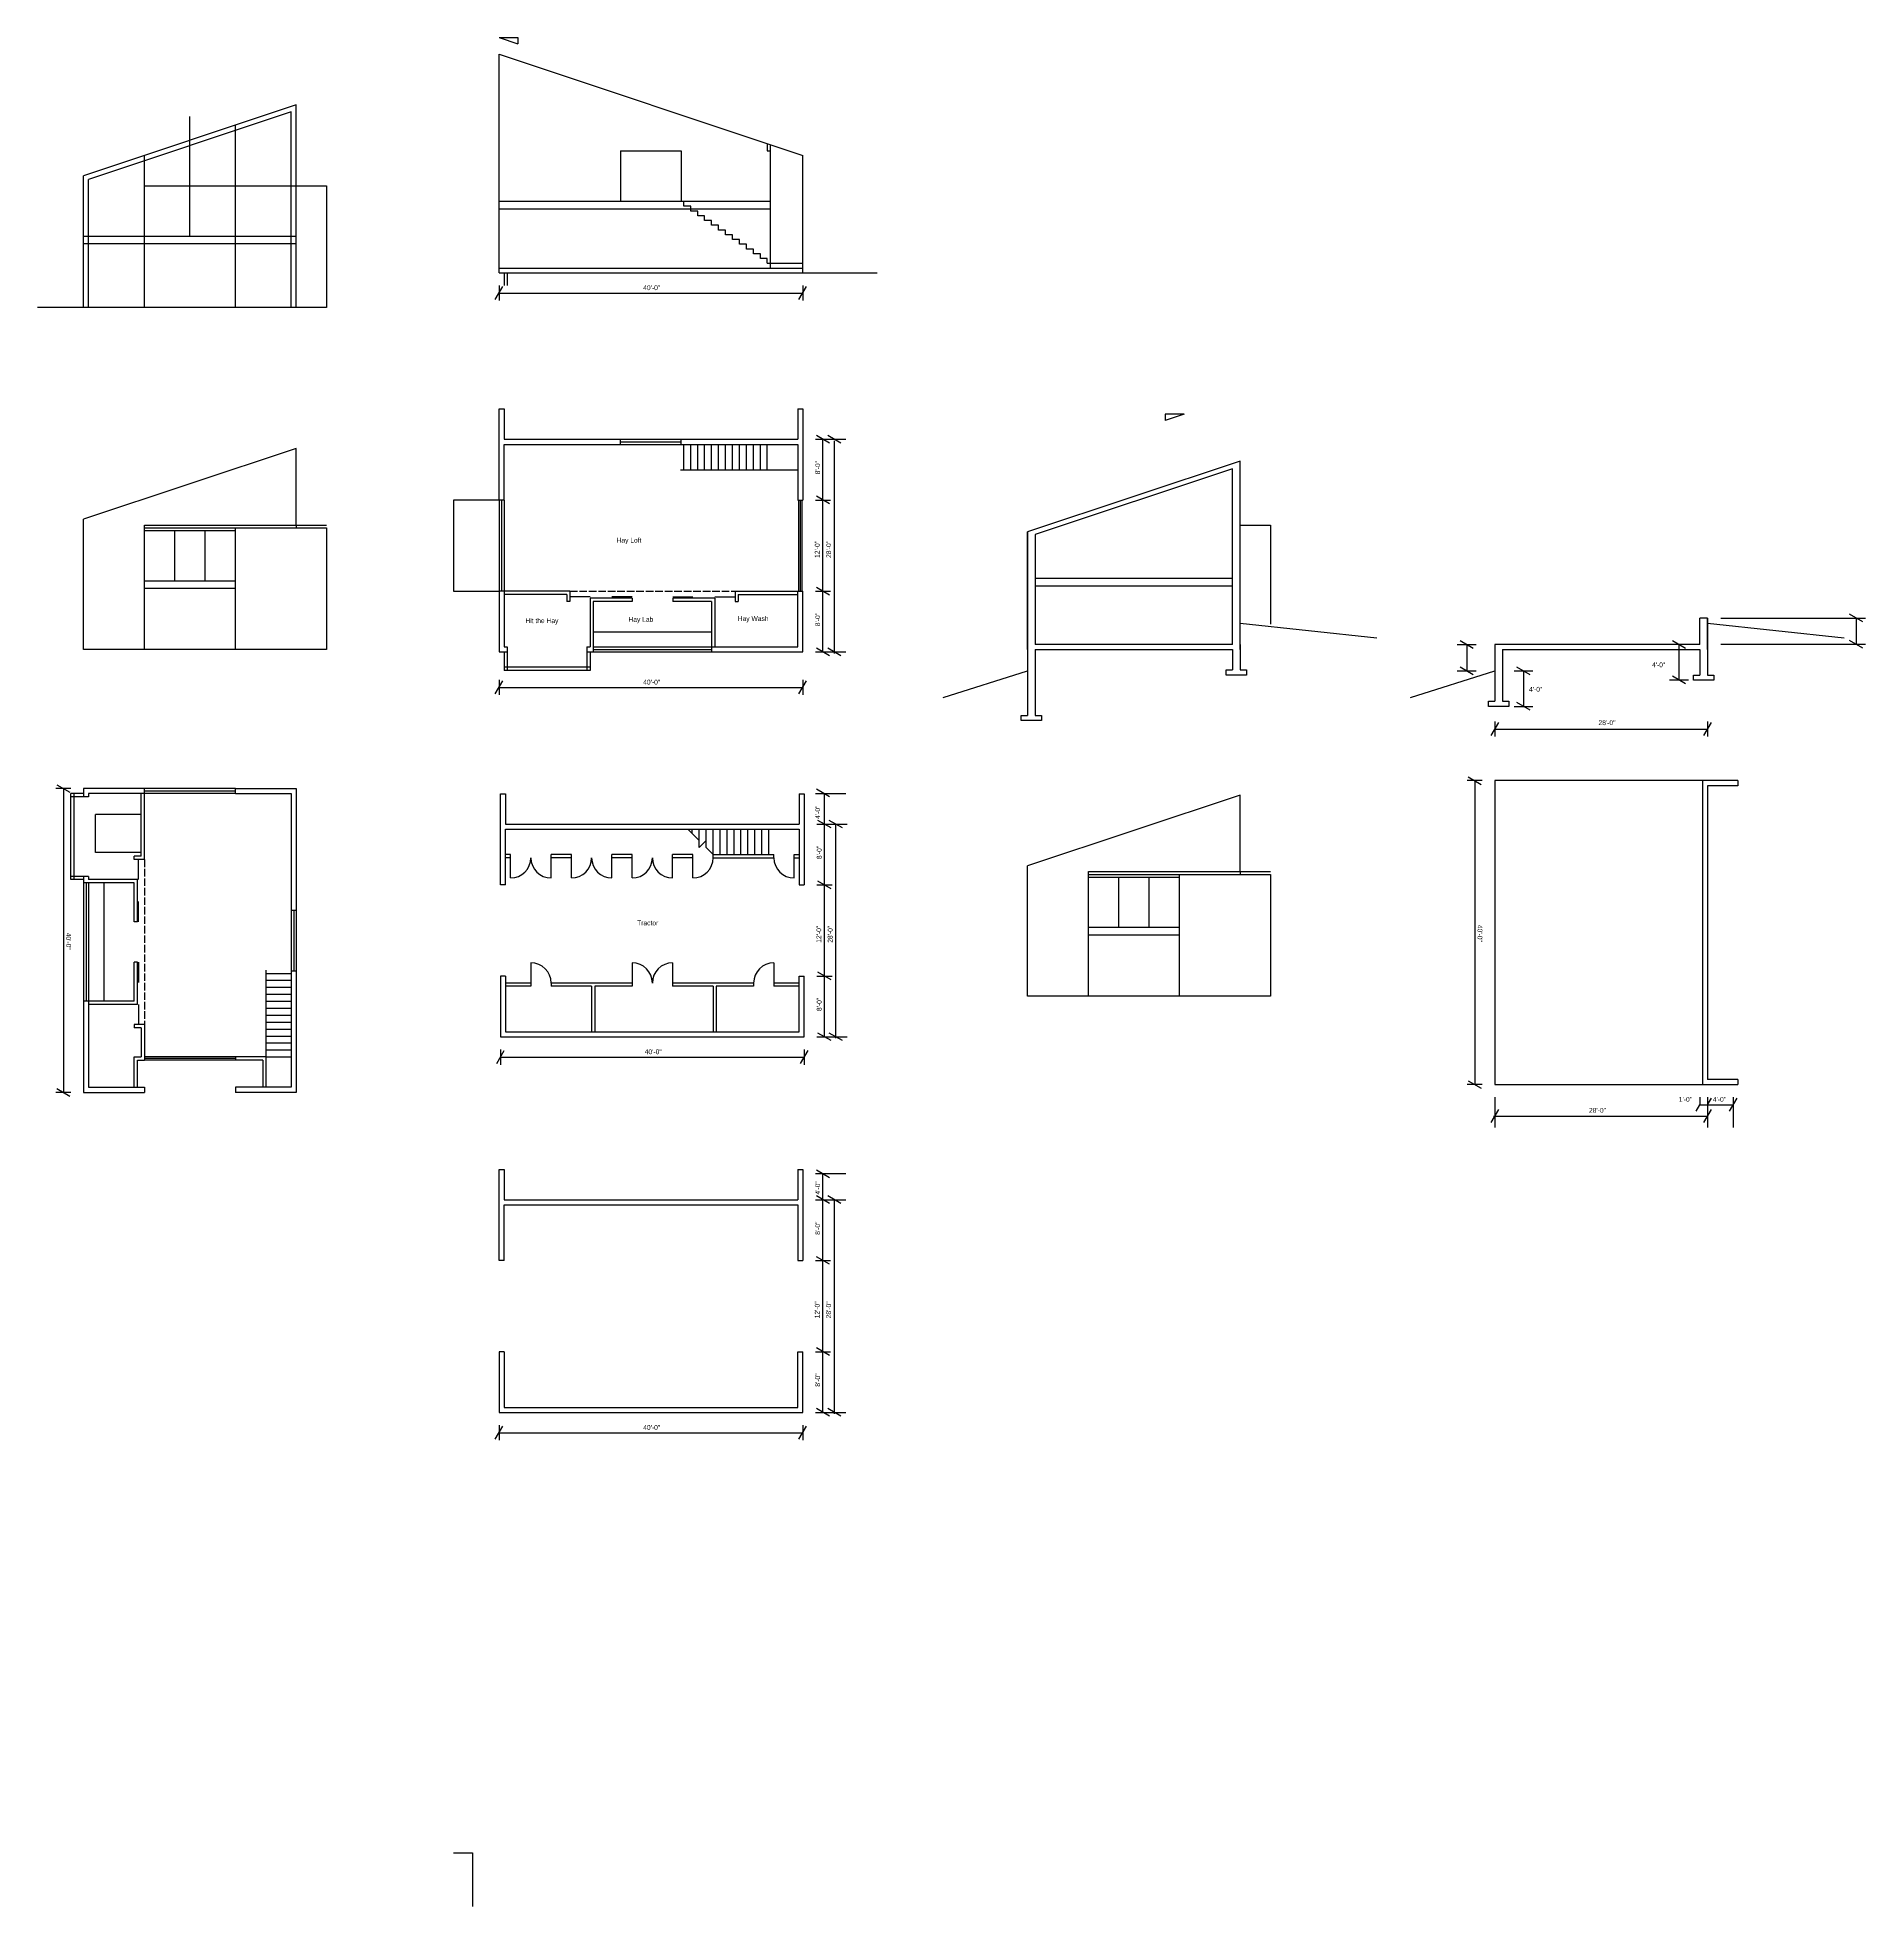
# Model space of a CAD drawing. Header units: inches. Extents: x 683 to 3572, y 849 to 3802.
import ezdxf

# ---------------------------------------------------------------- set-up
doc = ezdxf.new("R2010")
doc.units = ezdxf.units.IN
doc.header["$MEASUREMENT"] = 0
doc.linetypes.add('ACAD_ISO02W100', pattern=[15, 12, -3])
for name, color, linetype in [('const', 253, 'Continuous'), ('glass', 172, 'Continuous'), ('millwork', 40, 'Continuous'), ('sills', 105, 'Continuous'), ('soffit', 253, 'ACAD_ISO02W100'), ('stairs', 140, 'Continuous'), ('walls', 7, 'Continuous')]:
    doc.layers.add(name, color=color, linetype=linetype)

msp = doc.modelspace()

# ---------------------------------------------------------------- linework, layer by layer
at = {"layer": 'const'}
for p, q in [((1412.3, 3429.8), (1412.3, 3775.3)), ((1841.3, 3437.3), (1841.3, 3632.3)), ((1892.3, 3429.8), (1892.3, 3615.3)), ((1704.3, 3534.8), (1704.3, 3542.3)), ((1715.3, 3534.8), (1704.3, 3534.8)), ((1715.3, 3527.3), (1715.3, 3534.8)), ((1726.3, 3527.3), (1715.3, 3527.3)), ((1726.3, 3519.8), (1726.3, 3527.3)), ((1737.3, 3519.8), (1726.3, 3519.8)), ((1737.3, 3512.3), (1737.3, 3519.8)), ((1748.3, 3512.3), (1737.3, 3512.3)), ((1748.3, 3504.8), (1748.3, 3512.3)), ((1759.3, 3504.8), (1748.3, 3504.8)), ((1759.3, 3497.3), (1759.3, 3504.8)), ((1770.3, 3497.3), (1759.3, 3497.3)), ((1770.3, 3489.8), (1770.3, 3497.3)), ((1781.3, 3489.8), (1770.3, 3489.8)), ((1781.3, 3482.3), (1781.3, 3489.8)), ((1792.3, 3482.3), (1781.3, 3482.3)), ((1792.3, 3474.8), (1792.3, 3482.3)), ((1803.3, 3474.8), (1792.3, 3474.8)), ((1803.3, 3467.3), (1803.3, 3474.8)), ((1814.3, 3467.3), (1803.3, 3467.3)), ((1814.3, 3459.8), (1814.3, 3467.3)), ((1825.3, 3459.8), (1814.3, 3459.8)), ((1825.3, 3452.3), (1825.3, 3459.8)), ((1412.3, 3437.3), (1892.3, 3437.3)), ((1412.3, 3429.8), (2009.9, 3429.8)), ((1836.3, 3452.3), (1825.3, 3452.3)), ((1836.3, 3444.8), (1836.3, 3452.3)), ((1836.3, 3444.8), (1892.3, 3444.8)), ((1406.3, 3387.5), (1418.3, 3408.2)), ((1412.3, 3409.8), (1412.3, 3385.8)), ((1412.3, 3397.8), (1892.3, 3397.8)), ((1886.3, 3387.5), (1898.3, 3408.2)), ((1892.3, 3409.8), (1892.3, 3385.8)), ((1912.3, 3166.7), (1960.3, 3166.7)), ((1934.7, 3160.7), (1913.9, 3172.7)), ((1924.3, 2830.7), (1924.3, 3166.7)), ((1952.7, 3160.7), (1931.9, 3172.7)), ((1942.3, 2828.5), (1942.3, 3164.5)), ((1934.7, 3064.7), (1913.9, 3076.7)), ((1912.3, 3070.7), (1936.3, 3070.7)), ((2247.7, 2834.8), (2247.7, 3020.3)), ((1912.3, 2926.7), (1936.3, 2926.7)), ((1934.7, 2920.7), (1913.9, 2932.7)), ((3322.3, 2884.2), (3322.3, 2842.8)), ((3343.1, 2884.2), (3572.1, 2884.2)), ((3567.6, 2878.2), (3546.8, 2890.2)), ((3557.2, 2884.2), (3557.2, 2842.8)), ((1934.7, 2824.7), (1913.9, 2836.7)), ((1952.7, 2824.7), (1931.9, 2836.7)), ((2926.7, 2842.3), (2956.5, 2842.3)), ((2952, 2836.3), (2931.2, 2848.3)), ((2941.6, 2842.3), (2941.6, 2800.8)), ((3287.5, 2836.3), (3266.7, 2848.3)), ((3277.1, 2842.3), (3277.1, 2786.3)), ((3343.1, 2842.8), (3572.1, 2842.8)), ((3567.6, 2836.8), (3546.8, 2848.8)), ((1912.3, 2830.7), (1960.3, 2830.7)), ((2952, 2794.8), (2931.2, 2806.8)), ((3041.9, 2794.8), (3021.1, 2806.8)), ((1406.3, 2764.4), (1418.3, 2785.1)), ((1412.3, 2786.8), (1412.3, 2762.8)), ((1886.3, 2764.4), (1898.3, 2785.1)), ((1892.3, 2786.8), (1892.3, 2762.8)), ((2926.7, 2800.8), (2956.5, 2800.8)), ((3016.6, 2800.8), (3046.4, 2800.8)), ((3031.5, 2800.8), (3031.5, 2744.8)), ((3292, 2786.3), (3262.2, 2786.3)), ((3287.5, 2780.3), (3266.7, 2792.3)), ((1412.3, 2774.8), (1892.3, 2774.8)), ((3041.9, 2738.8), (3021.1, 2750.8)), ((2980.3, 2698.6), (2992.3, 2719.4)), ((2986.3, 2721), (2986.3, 2697)), ((3016.6, 2744.8), (3046.4, 2744.8)), ((3316.3, 2698.6), (3328.3, 2719.4)), ((3322.3, 2721), (3322.3, 2697)), ((2986.3, 2709), (3322.3, 2709)), ((2943.9, 2633.4), (2964.7, 2621.4)), ((735.8, 2615), (711.8, 2615)), ((713.4, 2621), (734.2, 2609)), ((723.8, 2615), (723.8, 2135)), ((1960.3, 2606.7), (1912.3, 2606.7)), ((1934.7, 2602.1), (1913.9, 2614.1)), ((1926.7, 2222.7), (1926.7, 2606.7)), ((2966.3, 2627.4), (2942.3, 2627.4)), ((2954.3, 2627.4), (2954.3, 2147.4)), ((1914.7, 2558.7), (1962.7, 2558.7)), ((1937.1, 2552.7), (1916.3, 2564.7)), ((1955.1, 2552.7), (1934.3, 2564.7)), ((1944.7, 2220.5), (1944.7, 2558.7)), ((1914.7, 2462.7), (1938.7, 2462.7)), ((1937.1, 2456.7), (1916.3, 2468.7)), ((1914.7, 2318.7), (1938.7, 2318.7)), ((1937.1, 2312.7), (1916.3, 2324.7)), ((1914.7, 2222.7), (1962.7, 2222.7)), ((1937.1, 2216.7), (1916.3, 2228.7)), ((1955.1, 2216.7), (1934.3, 2228.7)), ((1408.7, 2180.4), (1420.7, 2201.1)), ((1414.7, 2202.7), (1414.7, 2178.7)), ((1414.7, 2190.7), (1894.7, 2190.7)), ((1888.7, 2180.4), (1900.7, 2201.1)), ((1894.7, 2202.7), (1894.7, 2178.7)), ((735.8, 2135), (711.8, 2135)), ((713.4, 2141), (734.2, 2129)), ((2966.3, 2147.4), (2942.3, 2147.4)), ((2943.9, 2153.4), (2964.7, 2141.4)), ((2986.3, 2127.5), (2986.3, 2079.5)), ((3310.3, 2127.5), (3310.3, 2115.5)), ((3322.3, 2127.5), (3322.3, 2079.5)), ((3363.2, 2079.5), (3363.2, 2127.5)), ((2980.3, 2087.1), (2992.3, 2107.9)), ((2984.1, 2097.5), (3322.3, 2097.5)), ((3304.3, 2105.1), (3310.3, 2115.5)), ((3310.3, 2115.5), (3363.2, 2115.5)), ((3316.3, 2087.1), (3328.3, 2107.9)), ((3322.3, 2115.5), (3328.3, 2125.9)), ((3357.2, 2105.1), (3369.2, 2125.9)), ((1934.7, 2000.2), (1913.9, 2012.2)), ((1960.3, 2006.2), (1912.3, 2006.2)), ((1924.3, 1629.3), (1924.3, 2006.2)), ((1912.3, 1965.3), (1960.3, 1965.3)), ((1934.7, 1959.3), (1913.9, 1971.3)), ((1952.7, 1959.3), (1931.9, 1971.3)), ((1942.3, 1627.1), (1942.3, 1965.3)), ((1912.3, 1869.3), (1936.3, 1869.3)), ((1934.7, 1863.3), (1913.9, 1875.3)), ((1912.3, 1725.3), (1936.3, 1725.3)), ((1934.7, 1719.3), (1913.9, 1731.3)), ((1912.3, 1629.3), (1960.3, 1629.3)), ((1934.7, 1623.3), (1913.9, 1635.3)), ((1952.7, 1623.3), (1931.9, 1635.3)), ((1406.3, 1586.9), (1418.3, 1607.7)), ((1412.3, 1609.3), (1412.3, 1585.3)), ((1412.3, 1597.3), (1892.3, 1597.3)), ((1886.3, 1586.9), (1898.3, 1607.7)), ((1892.3, 1609.3), (1892.3, 1585.3)), ((1370.2, 933.8), (1370.2, 848.6))]:
    msp.add_line(p, q, dxfattribs=at)
msp.add_lwpolyline([(1340.2, 933.8), (1370.2, 933.8)], dxfattribs=at)
at = {"layer": 'glass'}
for p, q in [((1604.3, 3162.7), (1700.3, 3162.7)), ((1416.3, 3070.7), (1416.3, 2926.7)), ((1888.3, 3070.7), (1888.3, 2926.7)), ((1561.3, 2834.7), (1748.3, 2834.7)), ((995.8, 2611), (851.8, 2611)), ((759.8, 2466), (759.8, 2279)), ((1087.8, 2423), (1087.8, 2327)), ((995.8, 2188.5), (851.8, 2188.5))]:
    msp.add_line(p, q, dxfattribs=at)
at = {"layer": 'millwork'}
for p, q in [((1556.3, 2917.7), (1524.3, 2917.7)), ((1622.8, 2917.7), (1590.8, 2917.7)), ((1686.8, 2917.7), (1718.8, 2917.7)), ((1753.3, 2917.7), (1785.3, 2917.7)), ((1561.3, 2862.7), (1748.3, 2862.7)), ((774.8, 2514), (774.8, 2574)), ((846.8, 2574), (774.8, 2574)), ((846.8, 2514), (774.8, 2514)), ((842.8, 2471), (842.8, 2503)), ((1430.7, 2473.7), (1430.7, 2505.7)), ((1494.7, 2473.7), (1494.7, 2505.7)), ((1526.7, 2473.7), (1526.7, 2505.7)), ((1590.7, 2473.7), (1590.7, 2505.7)), ((1622.7, 2473.7), (1622.7, 2505.7)), ((1622.7, 2473.7), (1622.7, 2505.7)), ((1686.7, 2473.7), (1686.7, 2505.7)), ((1718.7, 2473.7), (1718.7, 2505.7)), ((1878.7, 2473.7), (1878.7, 2505.7)), ((787.8, 2466), (787.8, 2279)), ((842.8, 2404.5), (842.8, 2436.5)), ((842.8, 2340.5), (842.8, 2308.5)), ((1462.7, 2339.7), (1462.7, 2307.7)), ((1622.7, 2339.7), (1622.7, 2307.7)), ((1686.7, 2339.7), (1686.7, 2307.7)), ((1846.7, 2339.7), (1846.7, 2307.7)), ((1846.7, 2339.7), (1846.7, 2307.7)), ((842.8, 2274), (842.8, 2242))]:
    msp.add_line(p, q, dxfattribs=at)
for centre, start, end in [((1430.7, 2505.7), 270, 0), ((1494.7, 2505.7), 180, 270), ((1526.7, 2505.7), 270, 0), ((1590.7, 2505.7), 180, 270), ((1622.7, 2505.7), 270, 0), ((1686.7, 2505.7), 180, 270), ((1718.7, 2505.7), 270, 0), ((1878.7, 2505.7), 180, 270), ((1462.7, 2307.7), 0, 90), ((1622.7, 2307.7), 0, 90), ((1686.7, 2307.7), 90, 180), ((1846.7, 2307.7), 90, 180)]:
    msp.add_arc(centre, 32, start, end, dxfattribs=at)
at = {"layer": 'sills'}
for p, q in [((1604.3, 3622.3), (1700.3, 3622.3)), ((1604.3, 3622.3), (1604.3, 3542.3)), ((1700.3, 3622.3), (1700.3, 3542.3)), ((1420.3, 3429.8), (1420.3, 3409.8)), ((1425.3, 3429.8), (1425.3, 3409.8)), ((1604.3, 3166.7), (1700.3, 3166.7)), ((1604.3, 3158.7), (1700.3, 3158.7)), ((1412.3, 3070.7), (1412.3, 2926.7)), ((1420.3, 3070.7), (1420.3, 2926.7)), ((1885.8, 3070.7), (1885.8, 2926.7)), ((1890.8, 3070.7), (1890.8, 2926.7)), ((1561.3, 2838.7), (1748.3, 2838.7)), ((1420.3, 2830.7), (1420.3, 2801.7)), ((1556.3, 2806.7), (1420.3, 2806.7)), ((1425.3, 2830.7), (1425.3, 2801.7)), ((1551.3, 2830.7), (1551.3, 2801.7)), ((1556.3, 2830.7), (1556.3, 2801.7)), ((1561.3, 2830.7), (1748.3, 2830.7)), ((1556.3, 2801.7), (1420.3, 2801.7)), ((735.8, 2471), (735.8, 2607)), ((755.8, 2607), (735.8, 2607)), ((755.8, 2602), (735.8, 2602)), ((740.8, 2471), (740.8, 2607)), ((995.8, 2615), (851.8, 2615)), ((995.8, 2607), (851.8, 2607)), ((755.8, 2476), (735.8, 2476)), ((755.8, 2471), (735.8, 2471)), ((755.8, 2466), (755.8, 2279)), ((763.8, 2466), (763.8, 2279)), ((1083.8, 2423), (1083.8, 2327)), ((1091.8, 2423), (1091.8, 2327)), ((995.8, 2191), (851.8, 2191)), ((995.8, 2186), (851.8, 2186))]:
    msp.add_line(p, q, dxfattribs=at)
at = {"layer": 'soffit'}
for p, q in [((1524.3, 2926.7), (1785.3, 2926.7)), ((851.8, 2503), (851.8, 2242))]:
    msp.add_line(p, q, dxfattribs=at)
at = {"layer": 'stairs'}
for p, q in [((1704.3, 3118.7), (1704.3, 3158.7)), ((1715.3, 3118.7), (1715.3, 3158.7)), ((1726.3, 3118.7), (1726.3, 3158.7)), ((1737.3, 3118.7), (1737.3, 3158.7)), ((1748.3, 3118.7), (1748.3, 3158.7)), ((1759.3, 3118.7), (1759.3, 3158.7)), ((1770.3, 3118.7), (1770.3, 3158.7)), ((1781.3, 3118.7), (1781.3, 3158.7)), ((1792.3, 3118.7), (1792.3, 3158.7)), ((1803.3, 3118.7), (1803.3, 3158.7)), ((1814.3, 3118.7), (1814.3, 3158.7)), ((1825.3, 3118.7), (1825.3, 3158.7)), ((1836.3, 3118.7), (1836.3, 3158.7)), ((1699.3, 3118.7), (1884.3, 3118.7)), ((1412.3, 3070.7), (1340.3, 3070.7)), ((1340.3, 3070.7), (1340.3, 2926.7)), ((1340.3, 2926.7), (1412.3, 2926.7)), ((1728.7, 2532.7), (1710.7, 2550.7)), ((1717.7, 2543.7), (1717.7, 2550.7)), ((1728.7, 2521.7), (1728.7, 2550.7)), ((1739.7, 2521.7), (1739.7, 2550.7)), ((1750.7, 2510.7), (1750.7, 2550.7)), ((1761.7, 2510.7), (1761.7, 2550.7)), ((1772.7, 2510.7), (1772.7, 2550.7)), ((1783.7, 2510.7), (1783.7, 2550.7)), ((1794.7, 2510.7), (1794.7, 2550.7)), ((1805.7, 2510.7), (1805.7, 2550.7)), ((1816.7, 2510.7), (1816.7, 2550.7)), ((1827.7, 2510.7), (1827.7, 2550.7)), ((1838.7, 2510.7), (1838.7, 2550.7)), ((1728.7, 2521.7), (1739.7, 2532.7)), ((1750.7, 2510.7), (1739.7, 2521.7)), ((1043.8, 2328), (1043.8, 2191)), ((1043.8, 2323), (1083.8, 2323)), ((1043.8, 2312), (1083.8, 2312)), ((1043.8, 2301), (1083.8, 2301)), ((1043.8, 2290), (1083.8, 2290)), ((1043.8, 2279), (1083.8, 2279)), ((1043.8, 2268), (1083.8, 2268)), ((1043.8, 2257), (1083.8, 2257)), ((1043.8, 2246), (1083.8, 2246)), ((1043.8, 2235), (1083.8, 2235)), ((1043.8, 2224), (1083.8, 2224)), ((1043.8, 2213), (1083.8, 2213)), ((1043.8, 2202), (1083.8, 2202)), ((1043.8, 2191), (1083.8, 2191))]:
    msp.add_line(p, q, dxfattribs=at)
at = {"layer": 'walls'}
for p, q in [((1412.3, 3801.7), (1442.3, 3801.7)), ((1412.3, 3801.7), (1442.3, 3791.7)), ((1442.3, 3801.7), (1442.3, 3791.7)), ((1412.3, 3775.3), (1892.3, 3615.3)), ((1091.8, 3695.1), (755.8, 3583.1)), ((1091.8, 3374.8), (1091.8, 3695.1)), ((1083.8, 3684), (763.8, 3577.3)), ((923.8, 3487.3), (923.8, 3676.9)), ((995.8, 3374.8), (995.8, 3663.1)), ((1083.8, 3374.8), (1083.8, 3684)), ((1836.3, 3634), (1836.3, 3622.3)), ((1841.3, 3622.3), (1841.3, 3632.3)), ((851.8, 3374.8), (851.8, 3615.1)), ((1836.3, 3622.3), (1841.3, 3622.3)), ((755.8, 3374.8), (755.8, 3583.1)), ((763.8, 3374.8), (763.8, 3577.3)), ((851.8, 3567.3), (995.8, 3567.3)), ((995.8, 3567.3), (1139.8, 3567.3)), ((1139.8, 3567.3), (1139.8, 3374.8)), ((1841.3, 3542.3), (1412.3, 3542.3)), ((1841.3, 3530.3), (1412.3, 3530.3)), ((1091.8, 3487.3), (755.8, 3487.3)), ((1091.8, 3475.3), (755.8, 3475.3)), ((1412.3, 3437.3), (1892.3, 3437.3)), ((1412.3, 3429.8), (1425.3, 3429.8)), ((1091.8, 3374.8), (682.7, 3374.8)), ((1139.8, 3374.8), (1091.8, 3374.8)), ((1412.3, 3070.7), (1412.3, 3214.7)), ((1412.3, 3214.7), (1420.3, 3214.7)), ((1420.3, 3214.7), (1420.3, 3166.7)), ((1884.3, 3214.7), (1884.3, 3166.7)), ((1884.3, 3214.7), (1892.3, 3214.7)), ((1892.3, 3214.7), (1892.3, 3070.7)), ((2495.2, 3206.6), (2465.2, 3196.6)), ((2495.2, 3206.6), (2465.2, 3206.6)), ((2465.2, 3206.6), (2465.2, 3196.6)), ((1420.3, 3166.7), (1604.3, 3166.7)), ((1604.3, 3158.7), (1604.3, 3166.7)), ((1700.3, 3158.7), (1700.3, 3166.7)), ((1700.3, 3166.7), (1884.3, 3166.7)), ((1091.8, 3152.3), (755.8, 3040.3)), ((1091.8, 3031.3), (1091.8, 3152.3)), ((1420.3, 3158.7), (1604.3, 3158.7)), ((1420.3, 3070.7), (1420.3, 3158.7)), ((1700.3, 3158.7), (1884.3, 3158.7)), ((1884.3, 3158.7), (1884.3, 3070.7)), ((2583.7, 3132.3), (2247.7, 3020.3)), ((2583.7, 2834.8), (2583.7, 3132.3)), ((2571.7, 3120.3), (2259.7, 3016.3)), ((2571.7, 2842.3), (2571.7, 3120.3)), ((1420.3, 3070.7), (1412.3, 3070.7)), ((1884.3, 3070.7), (1892.3, 3070.7)), ((1885.8, 3070.7), (1890.8, 3070.7)), ((755.8, 2834.8), (755.8, 3040.3)), ((851.8, 3031.3), (995.8, 3031.3)), ((851.8, 3026.8), (851.8, 3031.3)), ((851.8, 2834.8), (851.8, 3026.8)), ((851.8, 3026.8), (995.8, 3026.8)), ((851.8, 3022.8), (995.8, 3022.8)), ((899.8, 2942.8), (899.8, 3022.8)), ((947.8, 2942.8), (947.8, 3022.8)), ((995.8, 3031.3), (1139.8, 3031.3)), ((995.8, 2834.8), (995.8, 3026.8)), ((995.8, 3026.8), (1139.8, 3026.8)), ((1091.8, 3031.3), (1091.8, 3026.8)), ((1139.8, 3026.8), (1139.8, 2834.8)), ((2247.7, 3020.3), (2247.7, 2834.8)), ((2259.7, 3016.3), (2259.7, 2842.3)), ((2583.7, 3031.3), (2631.7, 3031.3)), ((2631.7, 3031.3), (2631.7, 2874.9)), ((995.8, 2942.8), (851.8, 2942.8)), ((995.8, 2930.8), (851.8, 2930.8)), ((1420.3, 2926.7), (1412.3, 2926.7)), ((1412.3, 2926.7), (1412.3, 2830.7)), ((1420.3, 2926.7), (1420.3, 2838.7)), ((1524.3, 2926.7), (1420.3, 2926.7)), ((1524.3, 2926.7), (1524.3, 2910.7)), ((1785.3, 2926.7), (1884.3, 2926.7)), ((1785.3, 2926.7), (1785.3, 2910.7)), ((1884.3, 2926.7), (1892.3, 2926.7)), ((1884.3, 2838.7), (1884.3, 2926.7)), ((1892.3, 2830.7), (1892.3, 2926.7)), ((2259.7, 2947.3), (2571.7, 2947.3)), ((2259.7, 2935.3), (2571.7, 2935.3)), ((1519.3, 2921.7), (1420.3, 2921.7)), ((1519.3, 2921.7), (1519.3, 2910.7)), ((1524.3, 2910.7), (1519.3, 2910.7)), ((1622.8, 2915.7), (1556.3, 2915.7)), ((1556.3, 2915.7), (1556.3, 2838.7)), ((1622.8, 2910.7), (1561.3, 2910.7)), ((1561.3, 2910.7), (1561.3, 2838.7)), ((1622.8, 2915.7), (1622.8, 2910.7)), ((1686.8, 2915.7), (1686.8, 2910.7)), ((1753.3, 2915.7), (1686.8, 2915.7)), ((1748.3, 2910.7), (1686.8, 2910.7)), ((1748.3, 2910.7), (1748.3, 2838.7)), ((1753.3, 2915.7), (1753.3, 2838.7)), ((1785.3, 2910.7), (1790.3, 2910.7)), ((1790.3, 2921.7), (1884.3, 2921.7)), ((1790.3, 2921.7), (1790.3, 2910.7)), ((2583.7, 2834.8), (2583.7, 2876.2)), ((2583.7, 2876.2), (2799.7, 2852.8)), ((3310.3, 2842.3), (3310.3, 2884.2)), ((3322.3, 2884.2), (3310.3, 2884.2)), ((3322.3, 2834.8), (3322.3, 2884.2)), ((3322.3, 2876.2), (3538.3, 2852.8)), ((1420.3, 2838.7), (1425.3, 2838.7)), ((1425.3, 2838.7), (1425.3, 2830.7)), ((1551.3, 2838.7), (1551.3, 2830.7)), ((1551.3, 2838.7), (1556.3, 2838.7)), ((1561.3, 2838.7), (1561.3, 2830.7)), ((1561.3, 2838.7), (1884.3, 2838.7)), ((1748.3, 2838.7), (1748.3, 2830.7)), ((2571.7, 2842.3), (2259.7, 2842.3)), ((2583.7, 2842.3), (2583.7, 2802.3)), ((3310.3, 2842.3), (2986.3, 2842.3)), ((2986.3, 2842.3), (2986.3, 2752.8)), ((3322.3, 2842.3), (3322.3, 2794.3)), ((1091.8, 2834.8), (755.8, 2834.8)), ((1139.8, 2834.8), (1091.8, 2834.8)), ((1412.3, 2830.7), (1425.3, 2830.7)), ((1551.3, 2830.7), (1892.3, 2830.7)), ((2247.7, 2834.8), (2247.7, 2822.8)), ((2247.7, 2822.8), (2247.7, 2730.3)), ((2259.7, 2834.8), (2571.7, 2834.8)), ((2259.7, 2834.8), (2259.7, 2730.3)), ((2571.7, 2834.8), (2571.7, 2802.3)), ((2986.3, 2834.8), (2986.3, 2822.8)), ((2998.3, 2834.8), (3310.3, 2834.8)), ((2998.3, 2834.8), (2998.3, 2752.8)), ((3310.3, 2834.8), (3310.3, 2794.3)), ((2114.1, 2758.8), (2247.7, 2800.8)), ((2561.7, 2794.3), (2561.7, 2802.3)), ((2561.7, 2802.3), (2571.7, 2802.3)), ((2566.7, 2794.3), (2561.7, 2794.3)), ((2571.7, 2794.3), (2566.7, 2794.3)), ((2593.7, 2794.3), (2571.7, 2794.3)), ((2583.7, 2802.3), (2593.7, 2802.3)), ((2593.7, 2802.3), (2593.7, 2794.3)), ((2852.6, 2758.8), (2986.3, 2800.8)), ((3300.3, 2794.3), (3310.3, 2794.3)), ((3300.3, 2786.3), (3300.3, 2794.3)), ((3305.3, 2786.3), (3300.3, 2786.3)), ((3310.3, 2786.3), (3305.3, 2786.3)), ((3332.3, 2786.3), (3310.3, 2786.3)), ((3322.3, 2794.3), (3332.3, 2794.3)), ((3332.3, 2794.3), (3332.3, 2786.3)), ((2976.3, 2744.8), (2976.3, 2752.8)), ((2976.3, 2752.8), (2986.3, 2752.8)), ((2998.3, 2752.8), (3008.3, 2752.8)), ((3008.3, 2752.8), (3008.3, 2744.8)), ((2237.7, 2730.3), (2247.7, 2730.3)), ((2237.7, 2722.3), (2237.7, 2730.3)), ((2242.7, 2722.3), (2237.7, 2722.3)), ((2247.7, 2722.3), (2242.7, 2722.3)), ((2269.7, 2722.3), (2247.7, 2722.3)), ((2259.7, 2730.3), (2269.7, 2730.3)), ((2269.7, 2730.3), (2269.7, 2722.3)), ((2981.3, 2744.8), (2976.3, 2744.8)), ((2986.3, 2744.8), (2981.3, 2744.8)), ((3008.3, 2744.8), (2986.3, 2744.8)), ((851.8, 2615), (755.8, 2615)), ((755.8, 2615), (755.8, 2602)), ((763.8, 2602), (755.8, 2602)), ((851.8, 2607), (763.8, 2607)), ((763.8, 2607), (763.8, 2602)), ((846.8, 2508), (846.8, 2607)), ((851.8, 2607), (851.8, 2615)), ((851.8, 2503), (851.8, 2607)), ((995.8, 2615), (1091.8, 2615)), ((995.8, 2607), (995.8, 2615)), ((995.8, 2607), (1083.8, 2607)), ((1083.8, 2607), (1083.8, 2423)), ((1091.8, 2615), (1091.8, 2423)), ((1414.7, 2462.7), (1414.7, 2606.7)), ((1414.7, 2606.7), (1422.7, 2606.7)), ((1422.7, 2606.7), (1422.7, 2558.7)), ((1886.7, 2606.7), (1886.7, 2558.7)), ((1886.7, 2606.7), (1894.7, 2606.7)), ((1894.7, 2606.7), (1894.7, 2462.7)), ((2583.7, 2604.7), (2247.7, 2492.7)), ((2583.7, 2483.7), (2583.7, 2604.7)), ((2986.3, 2627.4), (2986.3, 2147.4)), ((3370.3, 2627.4), (2986.3, 2627.4)), ((3314.3, 2627.4), (3314.3, 2147.4)), ((3322.3, 2619.4), (3322.3, 2155.4)), ((3370.3, 2619.4), (3322.3, 2619.4)), ((3370.3, 2627.4), (3370.3, 2619.4)), ((1422.7, 2558.7), (1886.7, 2558.7)), ((1422.7, 2550.7), (1886.7, 2550.7)), ((1422.7, 2462.7), (1422.7, 2550.7)), ((1886.7, 2550.7), (1886.7, 2462.7)), ((1430.7, 2510.7), (1422.7, 2510.7)), ((1430.7, 2505.7), (1430.7, 2510.7)), ((1526.7, 2510.7), (1494.7, 2510.7)), ((1494.7, 2505.7), (1494.7, 2510.7)), ((1526.7, 2505.7), (1526.7, 2510.7)), ((1622.7, 2510.7), (1590.7, 2510.7)), ((1590.7, 2505.7), (1590.7, 2510.7)), ((1622.7, 2505.7), (1622.7, 2510.7)), ((1622.7, 2505.7), (1622.7, 2510.7)), ((1686.7, 2505.7), (1686.7, 2510.7)), ((1718.7, 2510.7), (1686.7, 2510.7)), ((1718.7, 2505.7), (1718.7, 2510.7)), ((1718.7, 2505.7), (1718.7, 2510.7)), ((1750.7, 2510.7), (1846.7, 2510.7)), ((1750.7, 2505.7), (1750.7, 2510.7)), ((1846.7, 2505.7), (1846.7, 2510.7)), ((1878.7, 2505.7), (1878.7, 2510.7)), ((1878.7, 2510.7), (1886.7, 2510.7)), ((835.8, 2503), (835.8, 2508)), ((846.8, 2508), (835.8, 2508)), ((851.8, 2503), (835.8, 2503)), ((1430.7, 2505.7), (1422.7, 2505.7)), ((1526.7, 2505.7), (1494.7, 2505.7)), ((1622.7, 2505.7), (1590.7, 2505.7)), ((1718.7, 2505.7), (1686.7, 2505.7)), ((1750.7, 2505.7), (1846.7, 2505.7)), ((1878.7, 2505.7), (1886.7, 2505.7)), ((2247.7, 2287.2), (2247.7, 2492.7)), ((2343.7, 2483.7), (2487.7, 2483.7)), ((2343.7, 2479.2), (2343.7, 2483.7)), ((2487.7, 2483.7), (2631.7, 2483.7)), ((2583.7, 2483.7), (2583.7, 2479.2)), ((755.8, 2476), (755.8, 2135)), ((763.8, 2476), (755.8, 2476)), ((763.8, 2466), (755.8, 2466)), ((763.8, 2476), (763.8, 2471)), ((840.8, 2471), (763.8, 2471)), ((763.8, 2466), (763.8, 2143)), ((835.8, 2466), (763.8, 2466)), ((835.8, 2404.5), (835.8, 2466)), ((840.8, 2404.5), (840.8, 2471)), ((1422.7, 2462.7), (1414.7, 2462.7)), ((1886.7, 2462.7), (1894.7, 2462.7)), ((2343.7, 2287.2), (2343.7, 2479.2)), ((2343.7, 2479.2), (2487.7, 2479.2)), ((2343.7, 2475.2), (2487.7, 2475.2)), ((2391.7, 2395.2), (2391.7, 2475.2)), ((2439.7, 2395.2), (2439.7, 2475.2)), ((2487.7, 2287.2), (2487.7, 2479.2)), ((2487.7, 2479.2), (2631.7, 2479.2)), ((2631.7, 2479.2), (2631.7, 2287.2)), ((1083.8, 2423), (1091.8, 2423)), ((840.8, 2404.5), (835.8, 2404.5)), ((2487.7, 2395.2), (2343.7, 2395.2)), ((2487.7, 2383.2), (2343.7, 2383.2)), ((835.8, 2279), (835.8, 2340.5)), ((840.8, 2340.5), (835.8, 2340.5)), ((840.8, 2274), (840.8, 2340.5)), ((1083.8, 2327), (1083.8, 2143)), ((1083.8, 2327), (1091.8, 2327)), ((1091.8, 2327), (1091.8, 2135)), ((1422.7, 2318.7), (1414.7, 2318.7)), ((1414.7, 2318.7), (1414.7, 2222.7)), ((1422.7, 2318.7), (1422.7, 2230.7)), ((1462.7, 2307.7), (1422.7, 2307.7)), ((1462.7, 2307.7), (1462.7, 2302.7)), ((1494.7, 2307.7), (1494.7, 2302.7)), ((1622.7, 2307.7), (1494.7, 2307.7)), ((1622.7, 2307.7), (1622.7, 2302.7)), ((1814.7, 2307.7), (1686.7, 2307.7)), ((1686.7, 2307.7), (1686.7, 2302.7)), ((1814.7, 2307.7), (1814.7, 2302.7)), ((1886.7, 2307.7), (1846.7, 2307.7)), ((1846.7, 2307.7), (1846.7, 2302.7)), ((1886.7, 2230.7), (1886.7, 2318.7)), ((1886.7, 2318.7), (1894.7, 2318.7)), ((1894.7, 2222.7), (1894.7, 2318.7)), ((763.8, 2279), (755.8, 2279)), ((835.8, 2279), (763.8, 2279)), ((840.8, 2274), (763.8, 2274)), ((1462.7, 2302.7), (1422.7, 2302.7)), ((1558.7, 2302.7), (1494.7, 2302.7)), ((1558.7, 2302.7), (1558.7, 2230.7)), ((1563.7, 2302.7), (1563.7, 2230.7)), ((1622.7, 2302.7), (1563.7, 2302.7)), ((1750.7, 2302.7), (1686.7, 2302.7)), ((1750.7, 2302.7), (1750.7, 2230.7)), ((1755.7, 2302.7), (1755.7, 2230.7)), ((1814.7, 2302.7), (1755.7, 2302.7)), ((1886.7, 2302.7), (1846.7, 2302.7)), ((2583.7, 2287.2), (2247.7, 2287.2)), ((2631.7, 2287.2), (2583.7, 2287.2)), ((835.8, 2242), (835.8, 2237)), ((851.8, 2242), (835.8, 2242)), ((846.8, 2237), (835.8, 2237)), ((846.8, 2237), (846.8, 2191)), ((851.8, 2242), (851.8, 2186)), ((1414.7, 2222.7), (1894.7, 2222.7)), ((1422.7, 2230.7), (1886.7, 2230.7)), ((835.8, 2143), (835.8, 2191)), ((835.8, 2191), (846.8, 2191)), ((840.8, 2143), (840.8, 2186)), ((840.8, 2186), (851.8, 2186)), ((1043.8, 2191), (995.8, 2191)), ((995.8, 2191), (995.8, 2186)), ((1038.8, 2186), (995.8, 2186)), ((1038.8, 2186), (1038.8, 2143)), ((1043.8, 2191), (1043.8, 2143)), ((755.8, 2135), (851.8, 2135)), ((763.8, 2143), (851.8, 2143)), ((851.8, 2143), (851.8, 2135)), ((1083.8, 2143), (995.8, 2143)), ((995.8, 2143), (995.8, 2135)), ((1091.8, 2135), (995.8, 2135)), ((2986.3, 2147.4), (3370.3, 2147.4)), ((3370.3, 2155.4), (3322.3, 2155.4)), ((3370.3, 2155.4), (3370.3, 2147.4)), ((1412.3, 2013.3), (1420.3, 2013.3)), ((1412.3, 1869.3), (1412.3, 2013.3)), ((1420.3, 2013.3), (1420.3, 1965.3)), ((1884.3, 2013.3), (1884.3, 1965.3)), ((1884.3, 2013.3), (1892.3, 2013.3)), ((1892.3, 2013.3), (1892.3, 1869.3)), ((1420.3, 1965.3), (1884.3, 1965.3)), ((1420.3, 1957.3), (1884.3, 1957.3)), ((1420.3, 1869.3), (1420.3, 1957.3)), ((1884.3, 1957.3), (1884.3, 1869.3)), ((1420.3, 1869.3), (1412.3, 1869.3)), ((1884.3, 1869.3), (1892.3, 1869.3)), ((1420.3, 1725.3), (1412.3, 1725.3)), ((1412.3, 1725.3), (1412.3, 1629.3)), ((1420.3, 1725.3), (1420.3, 1637.3)), ((1884.3, 1725.3), (1892.3, 1725.3)), ((1884.3, 1637.3), (1884.3, 1725.3)), ((1892.3, 1629.3), (1892.3, 1725.3)), ((1412.3, 1629.3), (1892.3, 1629.3)), ((1420.3, 1637.3), (1884.3, 1637.3))]:
    msp.add_line(p, q, dxfattribs=at)

# ---------------------------------------------------------------- texts
at = {"layer": 'const', "width": 2912.54, "attachment_point": 1}
for s, insert, char_height in [('40\'-0"', (1640.2, 3410), 7.64), ('Hay Loft', (1598.1, 3011.1), 7.64), ('Hit the Hay', (1454, 2883.9), 7.638), ('Hay Lab', (1616.9, 2886), 7.64), ('Hay Wash', (1789.6, 2887.3), 7.64), ('4\'-0"', (3234.5, 2814.2), 7.64), ('40\'-0"', (1640.2, 2786.9), 7.64), ('4\'-0"', (3040.1, 2775.6), 7.64), ('28\'-0"', (3149.9, 2722.8), 7.64), ('Tractor', (1630.6, 2406.5), 7.64), ('40\'-0"', (1642.6, 2202.9), 7.64), ('1\'-0"', (3276.8, 2127.7), 7.64), ('4\'-0"', (3330.6, 2127.7), 7.64), ('28\'-0"', (3134.9, 2110.4), 7.64), ('40\'-0"', (1640.2, 1609.4), 7.64)]:
    msp.add_mtext(s, dxfattribs=dict(at, insert=insert, char_height=char_height))
at = {"layer": 'const', "char_height": 7.64, "width": 2912.54, "attachment_point": 1}
for s, insert, rotation in [('8\'-0"', (1912.1, 3111.4), 90), ('12\'-0"', (1911.4, 2979.3), 90), ('28\'-0"', (1929.4, 2979.3), 90), ('8\'-0"', (1912.1, 2871.4), 90), ('4\'-0"', (1912.1, 2567), 90), ('8\'-0"', (1914.5, 2503.4), 90), ('12\'-0"', (1913.8, 2371.3), 90), ('28\'-0"', (1931.8, 2371.3), 90), ('40\'-0"', (2966.4, 2399.6), 270), ('40\'-0"', (735.9, 2387.1), 270), ('8\'-0"', (1914.5, 2263.4), 90), ('4\'-0"', (1912.1, 1973.6), 90), ('8\'-0"', (1912.1, 1909.9), 90), ('12\'-0"', (1911.4, 1777.9), 90), ('28\'-0"', (1929.4, 1777.9), 90), ('8\'-0"', (1912.1, 1669.9), 90)]:
    msp.add_mtext(s, dxfattribs=dict(at, insert=insert, rotation=rotation))

doc.saveas('drawing.dxf')
